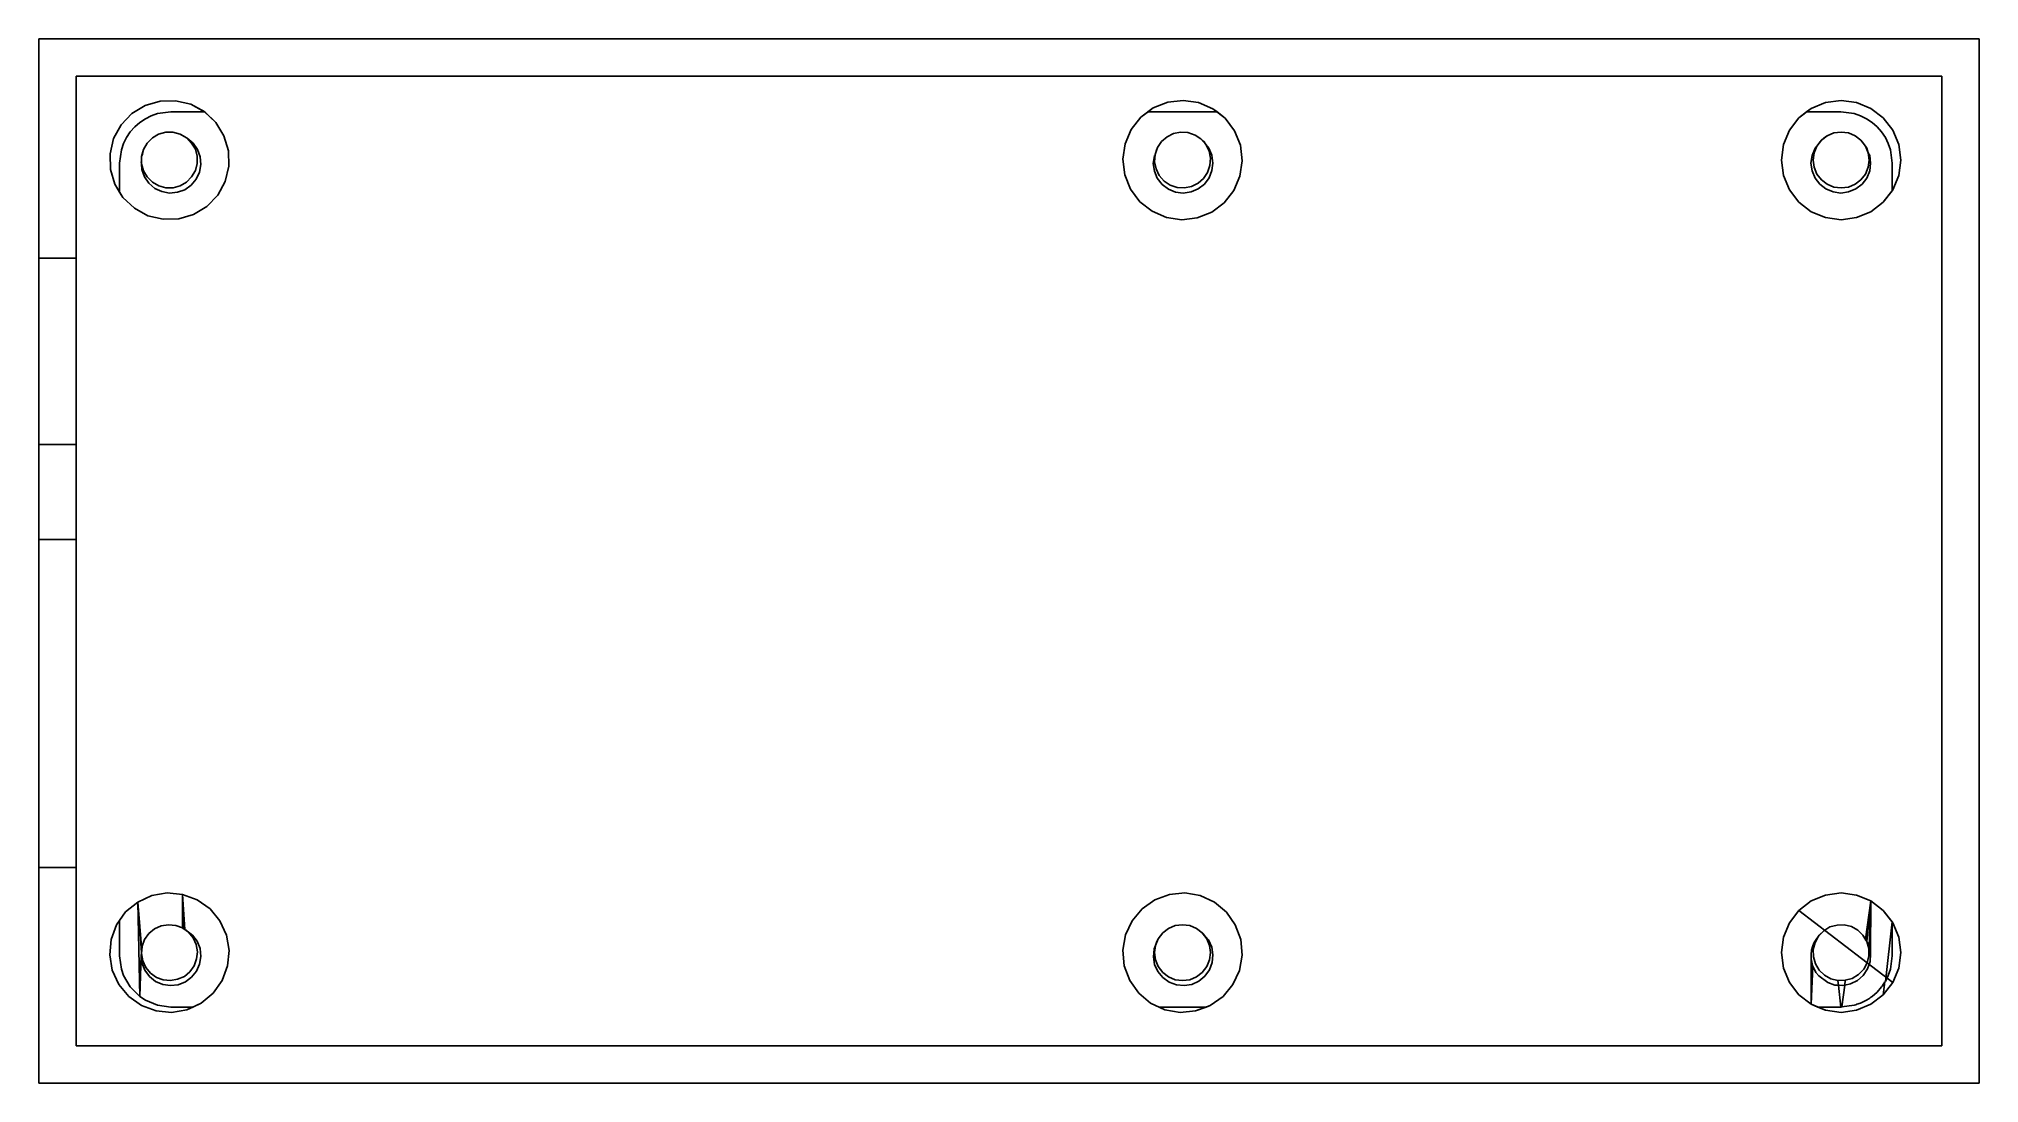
# Model space of a CAD drawing. Header units: metres. Extents: x 3 to 107, y 3 to 59.
import ezdxf

# ---------------------------------------------------------------- set-up
doc = ezdxf.new("R2010")
doc.units = ezdxf.units.M

msp = doc.modelspace()

# ---------------------------------------------------------------- linework, layer by layer
at = {"layer": 'onewiredbox'}
for p, q in [((107, 59, -2), (3, 59, -2)), ((3, 59, -2), (3, 3, -2)), ((107, 59, 42.3), (3, 59, 42.3)), ((3, 59, 42.3), (3, 59, -2)), ((3, 59, 42.3), (3, 3, 42.3)), ((107, 3, -2), (107, 59, -2)), ((107, 59, 42.3), (107, 59, -2)), ((107, 3, 42.3), (107, 59, 42.3)), ((5, 57), (105, 57)), ((5, 57, 42.3), (105, 57, 42.3)), ((5, 57), (5, 57, 42.3)), ((5, 5), (5, 57)), ((5, 5, 42.3), (5, 57, 42.3)), ((105, 57), (105, 57, 42.3)), ((105, 5), (105, 57)), ((105, 5, 42.3), (105, 57, 42.3)), ((7.99, 54.99), (8.7, 55.42)), ((7.99, 54.99, 15), (8.7, 55.42, 15)), ((8.7, 55.42), (9.5, 55.66)), ((8.7, 55.42, 15), (9.5, 55.66, 15)), ((8.7, 55.42), (8.7, 55.42, 15)), ((9.5, 55.66), (10.33, 55.68)), ((9.5, 55.66, 15), (10.33, 55.68, 15)), ((9.5, 55.66), (9.5, 55.66, 15)), ((10.33, 55.68), (11.15, 55.49)), ((10.33, 55.68), (10.33, 55.68, 15)), ((10.33, 55.68, 15), (11.15, 55.49, 15)), ((11.15, 55.49), (11.88, 55.09)), ((11.15, 55.49, 15), (11.89, 55.08, 15)), ((11.15, 55.49), (11.15, 55.49, 15)), ((62.06, 54.79), (62.73, 55.29)), ((62.46, 55.08, 15), (62.73, 55.29, 15)), ((62.73, 55.29), (63.51, 55.6)), ((62.73, 55.29, 15), (63.51, 55.6, 15)), ((62.73, 55.29), (62.73, 55.29, 15)), ((63.51, 55.6), (64.34, 55.7)), ((63.51, 55.6, 15), (64.34, 55.7, 15)), ((63.51, 55.6), (63.51, 55.6, 15)), ((64.34, 55.7), (64.34, 55.7, 15)), ((64.34, 55.7), (65.16, 55.58)), ((64.34, 55.7, 15), (65.16, 55.58, 15)), ((65.16, 55.58), (65.16, 55.58, 15)), ((65.16, 55.58), (65.93, 55.25)), ((65.16, 55.58, 15), (65.93, 55.25, 15)), ((65.93, 55.25), (66.59, 54.74)), ((65.93, 55.25), (65.93, 55.25, 15)), ((65.93, 55.25, 15), (66.15, 55.08, 15)), ((97.34, 54.76), (98, 55.27)), ((97.75, 55.08, 15), (98, 55.27, 15)), ((98, 55.27), (98.77, 55.59)), ((98, 55.27, 15), (98.77, 55.59, 15)), ((98, 55.27), (98, 55.27, 15)), ((98.77, 55.59), (99.6, 55.7)), ((98.77, 55.59, 15), (99.6, 55.7, 15)), ((98.77, 55.59), (98.77, 55.59, 15)), ((99.6, 55.7), (100.43, 55.59)), ((99.6, 55.7), (99.6, 55.7, 15)), ((99.6, 55.7, 15), (100.43, 55.59, 15)), ((100.43, 55.59), (101.2, 55.27)), ((100.43, 55.59), (100.43, 55.59, 15)), ((100.43, 55.59, 15), (101.2, 55.27, 15)), ((101.2, 55.27), (101.86, 54.76)), ((101.2, 55.27, 15), (101.86, 54.76, 15)), ((101.2, 55.27), (101.2, 55.27, 15)), ((7.01, 53.65), (7.41, 54.38)), ((7.01, 53.65, 15), (7.41, 54.38, 15)), ((7.41, 54.38), (7.99, 54.99)), ((7.41, 54.38, 15), (7.99, 54.99, 15)), ((7.41, 54.38), (7.41, 54.38, 15)), ((8.14, 54.28, 15), (7.9, 54.01, 15)), ((7.99, 54.99), (7.99, 54.99, 15)), ((8.41, 54.51, 15), (8.14, 54.28, 15)), ((8.71, 54.71, 15), (8.41, 54.51, 15)), ((9.03, 54.87, 15), (8.71, 54.71, 15)), ((9.37, 54.99, 15), (9.03, 54.87, 15)), ((10.08, 55.08, 15), (9.37, 54.99, 15)), ((11.89, 55.08, 15), (10.08, 55.08, 15)), ((11.88, 55.09), (12.49, 54.51)), ((11.88, 55.09), (11.89, 55.08, 15)), ((11.89, 55.08, 15), (12.49, 54.51)), ((11.89, 55.08, 15), (12.49, 54.51, 15)), ((12.49, 54.51), (12.92, 53.8)), ((12.49, 54.51, 15), (12.92, 53.8, 15)), ((12.49, 54.51), (12.49, 54.51, 15)), ((61.22, 53.36), (61.55, 54.13)), ((61.22, 53.36, 15), (61.55, 54.13, 15)), ((61.55, 54.13), (62.06, 54.79)), ((61.55, 54.13, 15), (62.06, 54.79, 15)), ((61.55, 54.13), (61.55, 54.13, 15)), ((62.06, 54.79, 15), (62.46, 55.08, 15)), ((62.06, 54.79), (62.06, 54.79, 15)), ((66.15, 55.08, 15), (62.46, 55.08, 15)), ((66.15, 55.08, 15), (66.59, 54.74, 15)), ((66.59, 54.74), (66.59, 54.74, 15)), ((66.59, 54.74), (67.09, 54.07)), ((66.59, 54.74, 15), (67.09, 54.07, 15)), ((96.51, 53.33), (96.83, 54.1)), ((96.51, 53.33, 15), (96.83, 54.1, 15)), ((96.83, 54.1), (97.34, 54.76)), ((96.83, 54.1, 15), (97.34, 54.76, 15)), ((96.83, 54.1), (96.83, 54.1, 15)), ((97.34, 54.76, 15), (97.75, 55.08, 15)), ((97.34, 54.76), (97.34, 54.76, 15)), ((99.58, 55.08, 15), (97.75, 55.08, 15)), ((100.3, 54.99, 15), (99.58, 55.08, 15)), ((100.64, 54.87, 15), (100.3, 54.99, 15)), ((100.96, 54.71, 15), (100.64, 54.87, 15)), ((101.26, 54.51, 15), (100.96, 54.71, 15)), ((101.53, 54.28, 15), (101.26, 54.51, 15)), ((101.77, 54.01, 15), (101.53, 54.28, 15)), ((101.86, 54.76), (102.37, 54.1)), ((101.86, 54.76, 15), (102.37, 54.1, 15)), ((101.86, 54.76), (101.86, 54.76, 15)), ((102.37, 54.1), (102.69, 53.33)), ((102.37, 54.1), (102.37, 54.1, 15)), ((102.37, 54.1, 15), (102.69, 53.33, 15)), ((6.82, 52.83), (7.01, 53.65)), ((6.82, 52.83, 15), (7.01, 53.65, 15)), ((7.01, 53.65), (7.01, 53.65, 15)), ((7.43, 53.04, 15), (7.33, 52.33, 15)), ((7.54, 53.38, 15), (7.43, 53.04, 15)), ((7.7, 53.71, 15), (7.54, 53.38, 15)), ((7.9, 54.01, 15), (7.7, 53.71, 15)), ((8.51, 52.69, 11), (8.61, 53.07, 11)), ((8.55, 52.82, 15), (8.61, 53.07, 15)), ((8.61, 53.07, 11), (8.81, 53.41, 11)), ((8.61, 53.07, 15), (8.81, 53.41, 15)), ((8.61, 53.07, 15), (8.61, 53.07, 11)), ((8.81, 53.41, 11), (9.09, 53.69, 11)), ((8.81, 53.41, 15), (9.09, 53.69, 15)), ((8.81, 53.41, 15), (8.81, 53.41, 11)), ((9.09, 53.69, 11), (9.42, 53.89, 11)), ((9.09, 53.69, 15), (9.42, 53.89, 15)), ((9.09, 53.69, 15), (9.09, 53.69, 11)), ((9.42, 53.89, 11), (9.8, 53.99, 11)), ((9.42, 53.89, 15), (9.8, 53.99, 15)), ((9.42, 53.89, 15), (9.42, 53.89, 11)), ((9.8, 53.99, 15), (9.8, 53.99, 11)), ((9.8, 53.99, 11), (10.19, 53.99, 11)), ((9.8, 53.99, 15), (10.19, 53.99, 15)), ((10.19, 53.99, 15), (10.19, 53.99, 11)), ((10.19, 53.99, 11), (10.57, 53.89, 11)), ((10.19, 53.99, 15), (10.57, 53.89, 15)), ((10.57, 53.89, 11), (10.91, 53.69, 11)), ((10.57, 53.89, 15), (10.57, 53.89, 11)), ((10.57, 53.89, 15), (10.87, 53.72, 15)), ((10.87, 53.72, 15), (10.91, 53.69, 15)), ((10.91, 53.69, 11), (11.19, 53.41, 11)), ((10.91, 53.69, 15), (10.91, 53.69, 11)), ((10.95, 53.68, 15), (10.91, 53.69, 11)), ((10.91, 53.69, 15), (10.95, 53.68, 15)), ((10.95, 53.68, 15), (11.19, 53.41, 11)), ((10.95, 53.68, 15), (11.19, 53.41, 15)), ((10.95, 53.68, 15), (11.27, 53.41, 15)), ((11.19, 53.41, 15), (11.19, 53.41, 11)), ((11.19, 53.41, 15), (11.39, 53.08, 15)), ((11.19, 53.41, 11), (11.39, 53.08, 11)), ((11.27, 53.41, 15), (11.51, 53.07, 15)), ((11.39, 53.08, 15), (11.39, 53.08, 11)), ((11.39, 53.08, 11), (11.49, 52.7, 11)), ((11.39, 53.08, 15), (11.49, 52.7, 15)), ((11.51, 53.07, 15), (11.65, 52.67, 15)), ((12.92, 53.8), (13.16, 53)), ((12.92, 53.8, 15), (13.16, 53, 15)), ((12.92, 53.8), (12.92, 53.8, 15)), ((61.1, 52.54), (61.22, 53.36)), ((61.1, 52.54, 15), (61.22, 53.36, 15)), ((61.22, 53.36), (61.22, 53.36, 15)), ((62.83, 52.79, 11), (62.96, 53.17, 11)), ((62.83, 52.79, 15), (62.93, 53.09, 15)), ((62.93, 53.09, 15), (62.94, 53.12, 15)), ((62.94, 53.12, 15), (62.96, 53.17, 15)), ((62.96, 53.17, 15), (63.17, 53.49, 15)), ((62.96, 53.17, 11), (63.17, 53.49, 11)), ((62.96, 53.17, 15), (62.96, 53.17, 11)), ((63.17, 53.49, 15), (63.47, 53.75, 15)), ((63.17, 53.49, 11), (63.47, 53.75, 11)), ((63.17, 53.49, 15), (63.17, 53.49, 11)), ((63.47, 53.75, 15), (63.82, 53.92, 15)), ((63.47, 53.75, 11), (63.82, 53.92, 11)), ((63.47, 53.75, 15), (63.47, 53.75, 11)), ((63.82, 53.92, 15), (64.2, 54, 15)), ((63.82, 53.92, 11), (64.2, 54, 11)), ((63.82, 53.92, 15), (63.82, 53.92, 11)), ((64.2, 54, 15), (64.59, 53.97, 15)), ((64.2, 54, 15), (64.2, 54, 11)), ((64.2, 54, 11), (64.59, 53.97, 11)), ((64.59, 53.97, 15), (64.97, 53.84, 15)), ((64.59, 53.97, 15), (64.59, 53.97, 11)), ((64.59, 53.97, 11), (64.97, 53.84, 11)), ((64.97, 53.84, 15), (65.29, 53.63, 15)), ((64.97, 53.84, 15), (64.97, 53.84, 11)), ((64.97, 53.84, 11), (65.29, 53.63, 11)), ((65.29, 53.63, 15), (65.37, 53.54, 15)), ((65.37, 53.54, 15), (65.29, 53.63, 11)), ((65.46, 53.47, 15), (65.29, 53.63, 11)), ((65.29, 53.63, 15), (65.29, 53.63, 11)), ((65.29, 53.63, 11), (65.55, 53.33, 11)), ((65.37, 53.54, 15), (65.46, 53.47, 15)), ((65.46, 53.47, 15), (65.55, 53.33, 15)), ((65.46, 53.47, 15), (65.55, 53.33, 11)), ((65.55, 53.33, 15), (65.72, 52.98, 15)), ((65.55, 53.33, 15), (65.71, 53.14, 15)), ((65.55, 53.33, 11), (65.72, 52.98, 11)), ((65.55, 53.33, 15), (65.55, 53.33, 11)), ((65.71, 53.14, 15), (65.88, 52.76, 15)), ((67.09, 54.07), (67.4, 53.29)), ((67.09, 54.07), (67.09, 54.07, 15)), ((67.09, 54.07, 15), (67.4, 53.29, 15)), ((67.4, 53.29), (67.5, 52.46)), ((67.4, 53.29), (67.4, 53.29, 15)), ((67.4, 53.29, 15), (67.5, 52.46, 15)), ((96.4, 52.5), (96.51, 53.33)), ((96.4, 52.5, 15), (96.51, 53.33, 15)), ((96.51, 53.33), (96.51, 53.33, 15)), ((98.04, 52.75, 15), (98.2, 53.13, 15)), ((98.15, 52.89, 11), (98.3, 53.25, 11)), ((98.15, 52.89, 15), (98.3, 53.25, 15)), ((98.2, 53.13, 15), (98.3, 53.25, 15)), ((98.54, 53.56, 11), (98.3, 53.25, 15)), ((98.3, 53.25, 11), (98.54, 53.56, 11)), ((98.3, 53.25, 15), (98.45, 53.46, 15)), ((98.3, 53.25, 15), (98.3, 53.25, 11)), ((98.54, 53.56, 11), (98.45, 53.46, 15)), ((98.45, 53.46, 15), (98.48, 53.49, 15)), ((98.48, 53.49, 15), (98.54, 53.56, 15)), ((98.54, 53.56, 11), (98.48, 53.49, 15)), ((98.54, 53.56, 11), (98.85, 53.8, 11)), ((98.54, 53.56, 15), (98.77, 53.74, 15)), ((98.54, 53.56, 15), (98.54, 53.56, 11)), ((98.77, 53.74, 15), (98.85, 53.8, 15)), ((98.85, 53.8, 15), (99.21, 53.95, 15)), ((98.85, 53.8, 11), (99.21, 53.95, 11)), ((98.85, 53.8, 15), (98.85, 53.8, 11)), ((99.21, 53.95, 15), (99.6, 54, 15)), ((99.21, 53.95, 11), (99.6, 54, 11)), ((99.21, 53.95, 15), (99.21, 53.95, 11)), ((99.6, 54, 15), (99.99, 53.95, 15)), ((99.6, 54, 15), (99.6, 54, 11)), ((99.6, 54, 11), (99.99, 53.95, 11)), ((99.99, 53.95, 15), (100.35, 53.8, 15)), ((99.99, 53.95, 15), (99.99, 53.95, 11)), ((99.99, 53.95, 11), (100.35, 53.8, 11)), ((100.35, 53.8, 15), (100.35, 53.8, 11)), ((100.35, 53.8, 15), (100.66, 53.56, 15)), ((100.35, 53.8, 11), (100.66, 53.56, 11)), ((100.66, 53.56, 15), (100.66, 53.56, 11)), ((100.66, 53.56, 15), (100.73, 53.47, 15)), ((100.66, 53.56, 11), (100.9, 53.25, 11)), ((100.73, 53.47, 15), (100.9, 53.25, 15)), ((100.9, 53.25, 15), (100.9, 53.25, 11)), ((100.97, 53.13, 15), (100.9, 53.25, 11)), ((100.92, 53.19, 15), (100.9, 53.25, 11)), ((100.9, 53.25, 15), (100.92, 53.19, 15)), ((100.9, 53.25, 11), (101.05, 52.89, 11)), ((100.92, 53.19, 15), (100.97, 53.13, 15)), ((100.97, 53.13, 15), (101.05, 52.89, 11)), ((100.97, 53.13, 15), (101.05, 52.89, 15)), ((101.97, 53.71, 15), (101.77, 54.01, 15)), ((102.12, 53.38, 15), (101.97, 53.71, 15)), ((102.24, 53.04, 15), (102.12, 53.38, 15)), ((102.33, 52.33, 15), (102.24, 53.04, 15)), ((102.69, 53.33), (102.8, 52.5)), ((102.69, 53.33), (102.69, 53.33, 15)), ((102.69, 53.33, 15), (102.8, 52.5, 15)), ((6.84, 52), (6.82, 52.83)), ((6.82, 52.83), (6.82, 52.83, 15)), ((6.84, 52, 15), (6.82, 52.83, 15)), ((7.33, 52.33, 15), (7.33, 50.78, 15)), ((8.51, 52.3, 15), (8.49, 52.41, 15)), ((8.51, 52.69, 15), (8.55, 52.82, 15)), ((8.51, 52.3, 11), (8.51, 52.69, 11)), ((8.51, 52.69, 15), (8.51, 52.69, 11)), ((8.51, 52.56, 15), (8.51, 52.69, 15)), ((8.51, 52.3, 15), (8.51, 52.56, 15)), ((8.51, 52.3, 15), (8.51, 52.3, 11)), ((8.61, 51.92, 15), (8.51, 52.3, 15)), ((8.61, 51.92, 11), (8.51, 52.3, 11)), ((8.52, 51.99, 15), (8.51, 52.3, 15)), ((11.49, 52.31, 11), (11.39, 51.93, 11)), ((11.49, 52.31, 15), (11.39, 51.93, 15)), ((11.49, 52.7, 11), (11.49, 52.31, 11)), ((11.49, 52.7, 15), (11.49, 52.7, 11)), ((11.49, 52.7, 15), (11.49, 52.31, 15)), ((11.49, 52.31, 15), (11.49, 52.31, 11)), ((11.68, 52.26, 15), (11.61, 51.85, 15)), ((11.65, 52.67, 15), (11.68, 52.26, 15)), ((13.18, 52.17), (12.99, 51.35)), ((13.18, 52.17, 15), (12.99, 51.35, 15)), ((13.16, 53), (13.18, 52.17)), ((13.16, 53, 15), (13.18, 52.17, 15)), ((13.16, 53), (13.16, 53, 15)), ((13.18, 52.17), (13.18, 52.17, 15)), ((61.2, 51.71), (61.1, 52.54)), ((61.2, 51.71, 15), (61.1, 52.54, 15)), ((61.1, 52.54), (61.1, 52.54, 15)), ((62.73, 52.32, 15), (62.79, 52.74, 15)), ((62.79, 51.91, 15), (62.73, 52.32, 15)), ((62.8, 52.4, 15), (62.83, 52.79, 15)), ((62.8, 52.4, 11), (62.83, 52.79, 11)), ((62.88, 52.02, 15), (62.8, 52.4, 15)), ((62.88, 52.02, 11), (62.8, 52.4, 11)), ((62.8, 52.4, 15), (62.8, 52.4, 11)), ((62.83, 52.79, 15), (62.83, 52.79, 11)), ((63.05, 51.67, 15), (62.88, 52.02, 15)), ((63.05, 51.67, 11), (62.88, 52.02, 11)), ((62.88, 52.02, 15), (62.88, 52.02, 11)), ((65.77, 52.21, 15), (65.64, 51.83, 15)), ((65.77, 52.21, 11), (65.64, 51.83, 11)), ((65.72, 52.98, 15), (65.8, 52.6, 15)), ((65.72, 52.98, 15), (65.72, 52.98, 11)), ((65.72, 52.98, 11), (65.8, 52.6, 11)), ((65.8, 52.6, 15), (65.77, 52.21, 15)), ((65.8, 52.6, 11), (65.77, 52.21, 11)), ((65.77, 52.21, 15), (65.77, 52.21, 11)), ((65.8, 52.6, 15), (65.8, 52.6, 11)), ((65.88, 52.76, 15), (65.93, 52.34, 15)), ((65.93, 52.34, 15), (65.88, 51.93, 15)), ((67.5, 52.46), (67.38, 51.64)), ((67.5, 52.46, 15), (67.38, 51.64, 15)), ((67.5, 52.46), (67.5, 52.46, 15)), ((96.51, 51.67), (96.4, 52.5)), ((96.4, 52.5), (96.4, 52.5, 15)), ((96.51, 51.67, 15), (96.4, 52.5, 15)), ((97.98, 52.33, 15), (98.04, 52.75, 15)), ((98.04, 51.92, 15), (97.98, 52.33, 15)), ((98.1, 52.5, 11), (98.15, 52.89, 11)), ((98.1, 52.5, 15), (98.15, 52.89, 15)), ((98.15, 52.11, 11), (98.1, 52.5, 11)), ((98.1, 52.5, 15), (98.1, 52.5, 11)), ((98.15, 52.11, 15), (98.1, 52.5, 15)), ((98.15, 52.89, 15), (98.15, 52.89, 11)), ((98.3, 51.75, 11), (98.15, 52.11, 11)), ((98.15, 52.11, 15), (98.15, 52.11, 11)), ((98.3, 51.75, 15), (98.15, 52.11, 15)), ((101.05, 52.11, 15), (100.9, 51.75, 15)), ((101.05, 52.11, 11), (100.9, 51.75, 11)), ((101.05, 52.89, 11), (101.1, 52.5, 11)), ((101.05, 52.89, 15), (101.05, 52.89, 11)), ((101.05, 52.89, 15), (101.1, 52.5, 15)), ((101.05, 52.89, 15), (101.13, 52.75, 15)), ((101.1, 52.5, 11), (101.05, 52.11, 11)), ((101.1, 52.5, 15), (101.05, 52.11, 15)), ((101.05, 52.11, 15), (101.05, 52.11, 11)), ((101.1, 52.5, 15), (101.1, 52.5, 11)), ((101.13, 52.75, 15), (101.18, 52.33, 15)), ((101.18, 52.33, 15), (101.13, 51.92, 15)), ((102.33, 50.85, 15), (102.33, 52.33, 15)), ((102.8, 52.5), (102.69, 51.67)), ((102.8, 52.5, 15), (102.69, 51.67, 15)), ((102.8, 52.5), (102.8, 52.5, 15)), ((7.08, 51.2), (6.84, 52)), ((7.08, 51.2, 15), (6.84, 52, 15)), ((6.84, 52), (6.84, 52, 15)), ((7.51, 50.49), (7.08, 51.2)), ((7.08, 51.2), (7.08, 51.2, 15)), ((7.33, 50.78, 15), (7.08, 51.2, 15)), ((8.66, 51.6, 15), (8.52, 51.99, 15)), ((8.61, 51.92, 15), (8.61, 51.92, 11)), ((8.81, 51.59, 11), (8.61, 51.92, 11)), ((8.81, 51.59, 15), (8.61, 51.92, 15)), ((8.9, 51.25, 15), (8.66, 51.6, 15)), ((9.09, 51.31, 11), (8.81, 51.59, 11)), ((8.81, 51.59, 15), (8.81, 51.59, 11)), ((9.09, 51.31, 15), (8.81, 51.59, 15)), ((9.22, 50.98, 15), (8.9, 51.25, 15)), ((9.43, 51.11, 15), (9.09, 51.31, 15)), ((9.09, 51.31, 15), (9.09, 51.31, 11)), ((9.43, 51.11, 11), (9.09, 51.31, 11)), ((9.6, 50.81, 15), (9.22, 50.98, 15)), ((9.43, 51.11, 15), (9.43, 51.11, 11)), ((9.81, 51.01, 11), (9.43, 51.11, 11)), ((9.81, 51.01, 15), (9.43, 51.11, 15)), ((9.81, 51.01, 15), (9.81, 51.01, 11)), ((10.2, 51.01, 11), (9.81, 51.01, 11)), ((10.2, 51.01, 15), (9.81, 51.01, 15)), ((10.58, 51.11, 11), (10.2, 51.01, 11)), ((10.58, 51.11, 15), (10.2, 51.01, 15)), ((10.2, 51.01, 15), (10.2, 51.01, 11)), ((10.91, 51.31, 11), (10.58, 51.11, 11)), ((10.91, 51.31, 15), (10.58, 51.11, 15)), ((10.58, 51.11, 15), (10.58, 51.11, 11)), ((11.16, 51.15, 15), (10.82, 50.91, 15)), ((11.19, 51.59, 15), (10.91, 51.31, 15)), ((11.19, 51.59, 11), (10.91, 51.31, 11)), ((10.91, 51.31, 15), (10.91, 51.31, 11)), ((11.43, 51.47, 15), (11.16, 51.15, 15)), ((11.39, 51.93, 11), (11.19, 51.59, 11)), ((11.39, 51.93, 15), (11.19, 51.59, 15)), ((11.19, 51.59, 15), (11.19, 51.59, 11)), ((11.39, 51.93, 15), (11.39, 51.93, 11)), ((11.61, 51.85, 15), (11.43, 51.47, 15)), ((12.99, 51.35), (12.59, 50.62)), ((12.99, 51.35, 15), (12.59, 50.62, 15)), ((12.99, 51.35), (12.99, 51.35, 15)), ((61.51, 50.93), (61.2, 51.71)), ((61.51, 50.93, 15), (61.2, 51.71, 15)), ((61.2, 51.71), (61.2, 51.71, 15)), ((62.95, 51.52, 15), (62.79, 51.91, 15)), ((63.21, 51.19, 15), (62.95, 51.52, 15)), ((63.31, 51.37, 15), (63.05, 51.67, 15)), ((63.05, 51.67, 15), (63.05, 51.67, 11)), ((63.31, 51.37, 11), (63.05, 51.67, 11)), ((63.54, 50.94, 15), (63.21, 51.19, 15)), ((63.63, 51.16, 15), (63.31, 51.37, 15)), ((63.31, 51.37, 15), (63.31, 51.37, 11)), ((63.63, 51.16, 11), (63.31, 51.37, 11)), ((64.01, 51.03, 15), (63.63, 51.16, 15)), ((63.63, 51.16, 15), (63.63, 51.16, 11)), ((64.01, 51.03, 11), (63.63, 51.16, 11)), ((64.4, 51, 15), (64.01, 51.03, 15)), ((64.4, 51, 11), (64.01, 51.03, 11)), ((64.01, 51.03, 15), (64.01, 51.03, 11)), ((64.78, 51.08, 15), (64.4, 51, 15)), ((64.78, 51.08, 11), (64.4, 51, 11)), ((64.4, 51, 15), (64.4, 51, 11)), ((65.13, 51.25, 15), (64.78, 51.08, 15)), ((65.13, 51.25, 11), (64.78, 51.08, 11)), ((64.78, 51.08, 15), (64.78, 51.08, 11)), ((65.43, 51.51, 15), (65.13, 51.25, 15)), ((65.43, 51.51, 11), (65.13, 51.25, 11)), ((65.13, 51.25, 15), (65.13, 51.25, 11)), ((65.47, 51.21, 15), (65.14, 50.95, 15)), ((65.64, 51.83, 15), (65.43, 51.51, 15)), ((65.64, 51.83, 11), (65.43, 51.51, 11)), ((65.43, 51.51, 15), (65.43, 51.51, 11)), ((65.72, 51.54, 15), (65.47, 51.21, 15)), ((65.64, 51.83, 15), (65.64, 51.83, 11)), ((65.88, 51.93, 15), (65.72, 51.54, 15)), ((67.38, 51.64), (67.05, 50.87)), ((67.38, 51.64, 15), (67.05, 50.87, 15)), ((67.38, 51.64), (67.38, 51.64, 15)), ((96.83, 50.9), (96.51, 51.67)), ((96.51, 51.67), (96.51, 51.67, 15)), ((96.83, 50.9, 15), (96.51, 51.67, 15)), ((98.2, 51.53, 15), (98.04, 51.92, 15)), ((98.45, 51.2, 15), (98.2, 51.53, 15)), ((98.54, 51.44, 15), (98.3, 51.75, 15)), ((98.54, 51.44, 11), (98.3, 51.75, 11)), ((98.3, 51.75, 15), (98.3, 51.75, 11)), ((98.78, 50.95, 15), (98.45, 51.2, 15)), ((98.54, 51.44, 15), (98.54, 51.44, 11)), ((98.85, 51.2, 15), (98.54, 51.44, 15)), ((98.85, 51.2, 11), (98.54, 51.44, 11)), ((99.21, 51.05, 15), (98.85, 51.2, 15)), ((98.85, 51.2, 15), (98.85, 51.2, 11)), ((99.21, 51.05, 11), (98.85, 51.2, 11)), ((99.6, 51, 15), (99.21, 51.05, 15)), ((99.21, 51.05, 15), (99.21, 51.05, 11)), ((99.6, 51, 11), (99.21, 51.05, 11)), ((99.99, 51.05, 15), (99.6, 51, 15)), ((99.99, 51.05, 11), (99.6, 51, 11)), ((99.6, 51, 15), (99.6, 51, 11)), ((100.35, 51.2, 11), (99.99, 51.05, 11)), ((100.35, 51.2, 15), (99.99, 51.05, 15)), ((99.99, 51.05, 15), (99.99, 51.05, 11)), ((100.66, 51.44, 15), (100.35, 51.2, 15)), ((100.66, 51.44, 11), (100.35, 51.2, 11)), ((100.35, 51.2, 15), (100.35, 51.2, 11)), ((100.72, 51.2, 15), (100.38, 50.95, 15)), ((100.9, 51.75, 15), (100.66, 51.44, 15)), ((100.9, 51.75, 11), (100.66, 51.44, 11)), ((100.66, 51.44, 15), (100.66, 51.44, 11)), ((100.97, 51.53, 15), (100.72, 51.2, 15)), ((100.9, 51.75, 15), (100.9, 51.75, 11)), ((101.13, 51.92, 15), (100.97, 51.53, 15)), ((102.69, 51.67), (102.37, 50.9)), ((102.69, 51.67, 15), (102.37, 50.9, 15)), ((102.69, 51.67), (102.69, 51.67, 15)), ((7.51, 50.49, 15), (7.33, 50.78, 15)), ((8.12, 49.91), (7.51, 50.49)), ((8.12, 49.91, 15), (7.51, 50.49, 15)), ((7.51, 50.49), (7.51, 50.49, 15)), ((10.01, 50.73, 15), (9.6, 50.81, 15)), ((10.43, 50.77, 15), (10.01, 50.73, 15)), ((10.82, 50.91, 15), (10.43, 50.77, 15)), ((12.01, 50.01), (11.3, 49.58)), ((12.01, 50.01, 15), (11.3, 49.58, 15)), ((12.59, 50.62), (12.01, 50.01)), ((12.59, 50.62, 15), (12.01, 50.01, 15)), ((12.01, 50.01), (12.01, 50.01, 15)), ((12.59, 50.62), (12.59, 50.62, 15)), ((61.51, 50.93), (61.51, 50.93, 15)), ((62.01, 50.26), (61.51, 50.93)), ((62.01, 50.26, 15), (61.51, 50.93, 15)), ((62.67, 49.75), (62.01, 50.26)), ((62.67, 49.75, 15), (62.01, 50.26, 15)), ((62.01, 50.26), (62.01, 50.26, 15)), ((63.93, 50.78, 15), (63.54, 50.94, 15)), ((64.34, 50.73, 15), (63.93, 50.78, 15)), ((64.76, 50.79, 15), (64.34, 50.73, 15)), ((65.14, 50.95, 15), (64.76, 50.79, 15)), ((66.54, 50.21, 15), (65.87, 49.71, 15)), ((66.54, 50.21), (65.87, 49.71)), ((67.05, 50.87), (66.54, 50.21)), ((67.05, 50.87, 15), (66.54, 50.21, 15)), ((66.54, 50.21), (66.54, 50.21, 15)), ((67.05, 50.87), (67.05, 50.87, 15)), ((97.34, 50.24), (96.83, 50.9)), ((97.34, 50.24, 15), (96.83, 50.9, 15)), ((96.83, 50.9), (96.83, 50.9, 15)), ((98, 49.73), (97.34, 50.24)), ((98, 49.73, 15), (97.34, 50.24, 15)), ((97.34, 50.24), (97.34, 50.24, 15)), ((99.17, 50.79, 15), (98.78, 50.95, 15)), ((99.58, 50.73, 15), (99.17, 50.79, 15)), ((100, 50.79, 15), (99.58, 50.73, 15)), ((100.38, 50.95, 15), (100, 50.79, 15)), ((101.86, 50.24), (101.2, 49.73)), ((101.86, 50.24, 15), (101.2, 49.73, 15)), ((102.37, 50.9), (101.86, 50.24)), ((102.33, 50.85, 15), (101.86, 50.24, 15)), ((101.86, 50.24), (101.86, 50.24, 15)), ((102.37, 50.9, 15), (102.33, 50.85, 15)), ((102.37, 50.9), (102.37, 50.9, 15)), ((8.85, 49.51), (8.12, 49.91)), ((8.85, 49.51, 15), (8.12, 49.91, 15)), ((8.12, 49.91), (8.12, 49.91, 15)), ((9.67, 49.32), (8.85, 49.51)), ((9.67, 49.32, 15), (8.85, 49.51, 15)), ((8.85, 49.51), (8.85, 49.51, 15)), ((10.5, 49.34), (9.67, 49.32)), ((10.5, 49.34, 15), (9.67, 49.32, 15)), ((9.67, 49.32), (9.67, 49.32, 15)), ((11.3, 49.58), (10.5, 49.34)), ((11.3, 49.58, 15), (10.5, 49.34, 15)), ((10.5, 49.34), (10.5, 49.34, 15)), ((11.3, 49.58), (11.3, 49.58, 15)), ((62.67, 49.75), (62.67, 49.75, 15)), ((63.44, 49.42), (62.67, 49.75)), ((63.44, 49.42, 15), (62.67, 49.75, 15)), ((64.26, 49.3), (63.44, 49.42)), ((64.26, 49.3, 15), (63.44, 49.42, 15)), ((63.44, 49.42), (63.44, 49.42, 15)), ((65.09, 49.4), (64.26, 49.3)), ((65.09, 49.4, 15), (64.26, 49.3, 15)), ((64.26, 49.3), (64.26, 49.3, 15)), ((65.87, 49.71), (65.09, 49.4)), ((65.87, 49.71, 15), (65.09, 49.4, 15)), ((65.09, 49.4), (65.09, 49.4, 15)), ((65.87, 49.71), (65.87, 49.71, 15)), ((98, 49.73), (98, 49.73, 15)), ((98.77, 49.41), (98, 49.73)), ((98.77, 49.41, 15), (98, 49.73, 15)), ((99.6, 49.3), (98.77, 49.41)), ((98.77, 49.41), (98.77, 49.41, 15)), ((99.6, 49.3, 15), (98.77, 49.41, 15)), ((100.43, 49.41), (99.6, 49.3)), ((100.43, 49.41, 15), (99.6, 49.3, 15)), ((99.6, 49.3), (99.6, 49.3, 15)), ((101.2, 49.73), (100.43, 49.41)), ((101.2, 49.73, 15), (100.43, 49.41, 15)), ((100.43, 49.41), (100.43, 49.41, 15)), ((101.2, 49.73), (101.2, 49.73, 15)), ((3, 47.24, 16.15), (3, 37.24, 16.15)), ((3, 47.24, 16.15), (5, 47.24, 16.15)), ((3, 37.24, 10.95), (3, 47.24, 10.95)), ((3, 47.24, 10.95), (5, 47.24, 10.95)), ((3, 47.24, 10.95), (3, 47.24, 16.15)), ((5, 47.24, 16.15), (5, 37.24, 16.15)), ((5, 37.24, 10.95), (5, 47.24, 10.95)), ((5, 47.24, 10.95), (5, 47.24, 16.15)), ((3, 37.24, 16.15), (5, 37.24, 16.15)), ((3, 37.24, 10.95), (5, 37.24, 10.95)), ((3, 37.24, 16.15), (3, 37.24, 10.95)), ((5, 37.24, 16.15), (5, 37.24, 10.95)), ((3, 32.16, 15.88), (3, 14.56, 15.88)), ((3, 32.16, 15.88), (5, 32.16, 15.88)), ((3, 14.56, 2.68), (3, 32.16, 2.68)), ((3, 32.16, 2.68), (3, 32.16, 15.88)), ((3, 32.16, 2.68), (5, 32.16, 2.68)), ((5, 32.16, 15.88), (5, 14.56, 15.88)), ((5, 32.16, 2.68), (5, 32.16, 15.88)), ((5, 14.56, 2.68), (5, 32.16, 2.68)), ((3, 14.56, 15.88), (3, 14.56, 2.68)), ((3, 14.56, 15.88), (5, 14.56, 15.88)), ((3, 14.56, 2.68), (5, 14.56, 2.68)), ((5, 14.56, 15.88), (5, 14.56, 2.68)), ((7.65, 12.18), (8.3, 12.71)), ((7.65, 12.18, 15), (8.3, 12.71, 15)), ((8.3, 12.71), (9.06, 13.06)), ((8.3, 12.71, 15), (9.06, 13.06, 15)), ((8.3, 12.71), (8.3, 12.71, 15)), ((8.41, 7.65, 15), (8.3, 12.71, 15)), ((8.3, 12.71, 15), (8.52, 10.1, 15)), ((8.3, 12.71, 15), (8.51, 10.01, 15)), ((9.06, 13.06), (9.88, 13.2)), ((9.06, 13.06, 15), (9.88, 13.2, 15)), ((9.06, 13.06), (9.06, 13.06, 15)), ((9.88, 13.2), (10.71, 13.12)), ((9.88, 13.2, 15), (10.71, 13.12, 15)), ((9.88, 13.2), (9.88, 13.2, 15)), ((10.7, 11.33, 15), (10.71, 13.12, 15)), ((10.71, 13.12), (11.49, 12.83)), ((10.71, 13.12, 15), (11.49, 12.83, 15)), ((10.71, 13.12), (10.71, 13.12, 15)), ((10.74, 11.3, 14.99), (10.71, 13.12, 15)), ((10.82, 11.24, 15), (10.71, 13.12, 15)), ((11.49, 12.83), (12.18, 12.35)), ((11.49, 12.83), (11.49, 12.83, 15)), ((11.49, 12.83, 15), (12.18, 12.35, 15)), ((62.13, 12.35), (62.81, 12.83)), ((62.13, 12.35, 15), (62.81, 12.83, 15)), ((62.81, 12.83), (63.6, 13.12)), ((62.81, 12.83, 15), (63.6, 13.12, 15)), ((62.81, 12.83), (62.81, 12.83, 15)), ((63.6, 13.12), (64.43, 13.2)), ((63.6, 13.12, 15), (64.43, 13.2, 15)), ((63.6, 13.12), (63.6, 13.12, 15)), ((64.43, 13.2), (65.25, 13.06)), ((64.43, 13.2, 15), (65.25, 13.06, 15)), ((64.43, 13.2), (64.43, 13.2, 15)), ((65.25, 13.06), (66.01, 12.7)), ((65.25, 13.06), (65.25, 13.06, 15)), ((65.25, 13.06, 15), (66.01, 12.7, 15)), ((66.01, 12.7), (66.65, 12.17)), ((66.01, 12.7, 15), (66.65, 12.17, 15)), ((66.01, 12.7), (66.01, 12.7, 15)), ((97.34, 12.26), (98, 12.77)), ((97.34, 12.26, 15), (98, 12.77, 15)), ((98, 12.77), (98.77, 13.09)), ((98, 12.77, 15), (98.77, 13.09, 15)), ((98, 12.77), (98, 12.77, 15)), ((98.77, 13.09), (99.6, 13.2)), ((98.77, 13.09, 15), (99.6, 13.2, 15)), ((98.77, 13.09), (98.77, 13.09, 15)), ((99.6, 13.2), (100.43, 13.09)), ((99.6, 13.2, 15), (100.43, 13.09, 15)), ((99.6, 13.2), (99.6, 13.2, 15)), ((100.43, 13.09), (101.2, 12.77)), ((100.43, 13.09), (100.43, 13.09, 15)), ((100.43, 13.09, 15), (101.2, 12.77, 15)), ((100.91, 10.72, 15), (101.2, 12.77, 15)), ((100.93, 10.67, 15), (101.2, 12.77, 15)), ((100.98, 10.59, 14.99), (101.2, 12.77, 15)), ((101.1, 10.35, 15), (101.2, 12.77, 15)), ((101.18, 9.94, 15), (101.2, 12.77, 15)), ((101.2, 12.77), (101.86, 12.26)), ((101.2, 12.77), (101.2, 12.77, 15)), ((101.2, 12.77, 15), (101.86, 12.26, 15)), ((6.88, 10.71), (7.17, 11.49)), ((6.88, 10.71, 15), (7.17, 11.49, 15)), ((7.17, 11.49), (7.65, 12.18)), ((7.17, 11.49, 15), (7.33, 11.73, 15)), ((7.17, 11.49), (7.17, 11.49, 15)), ((7.33, 11.73, 15), (7.65, 12.18, 15)), ((7.33, 11.73, 15), (7.33, 9.83, 15)), ((7.65, 12.18), (7.65, 12.18, 15)), ((9.56, 11.43, 11), (9.95, 11.5, 11)), ((9.56, 11.43, 15), (9.95, 11.5, 15)), ((9.95, 11.5, 11), (10.34, 11.46, 11)), ((9.95, 11.5, 15), (9.95, 11.5, 11)), ((9.95, 11.5, 15), (10.34, 11.46, 15)), ((10.34, 11.46, 11), (10.7, 11.33, 11)), ((10.34, 11.46, 15), (10.34, 11.46, 11)), ((10.34, 11.46, 15), (10.7, 11.33, 15)), ((12.18, 12.35), (12.71, 11.7)), ((12.18, 12.35, 15), (12.71, 11.7, 15)), ((12.18, 12.35), (12.18, 12.35, 15)), ((12.71, 11.7), (13.06, 10.94)), ((12.71, 11.7), (12.71, 11.7, 15)), ((12.71, 11.7, 15), (13.06, 10.94, 15)), ((61.24, 10.95), (61.6, 11.71)), ((61.24, 10.95, 15), (61.6, 11.71, 15)), ((61.6, 11.71), (62.13, 12.35)), ((61.6, 11.71, 15), (62.13, 12.35, 15)), ((61.6, 11.71), (61.6, 11.71, 15)), ((62.13, 12.35), (62.13, 12.35, 15)), ((63.55, 11.3, 11), (63.91, 11.45, 11)), ((63.55, 11.3, 15), (63.91, 11.45, 15)), ((63.91, 11.45, 15), (64.3, 11.5, 15)), ((63.91, 11.45, 11), (64.3, 11.5, 11)), ((63.91, 11.45, 15), (63.91, 11.45, 11)), ((64.3, 11.5, 15), (64.3, 11.5, 11)), ((64.3, 11.5, 11), (64.69, 11.45, 11)), ((64.3, 11.5, 15), (64.69, 11.45, 15)), ((64.69, 11.45, 11), (65.05, 11.3, 11)), ((64.69, 11.45, 15), (64.69, 11.45, 11)), ((64.69, 11.45, 15), (65.05, 11.3, 15)), ((66.65, 12.17), (67.13, 11.49)), ((66.65, 12.17, 15), (67.13, 11.49, 15)), ((66.65, 12.17), (66.65, 12.17, 15)), ((67.13, 11.49), (67.42, 10.7)), ((67.13, 11.49, 15), (67.42, 10.7, 15)), ((67.13, 11.49), (67.13, 11.49, 15)), ((96.51, 10.83), (96.83, 11.6)), ((96.51, 10.83, 15), (96.83, 11.6, 15)), ((96.83, 11.6), (97.34, 12.26)), ((96.83, 11.6, 15), (97.34, 12.26, 15)), ((96.83, 11.6), (96.83, 11.6, 15)), ((97.34, 12.26), (97.34, 12.26, 15)), ((102.37, 8.4), (97.34, 12.26)), ((99, 11.38, 11), (99.38, 11.48, 11)), ((99, 11.38, 15), (99.38, 11.48, 15)), ((99.38, 11.48, 11), (99.77, 11.49, 11)), ((99.38, 11.48, 15), (99.77, 11.49, 15)), ((99.38, 11.48, 15), (99.38, 11.48, 11)), ((99.77, 11.49, 15), (100.15, 11.4, 15)), ((99.77, 11.49, 15), (99.77, 11.49, 11)), ((99.77, 11.49, 11), (100.15, 11.4, 11)), ((101.86, 12.26), (102.37, 11.6)), ((101.86, 12.26), (101.86, 12.26, 15)), ((101.86, 12.26, 15), (102.33, 11.65, 15)), ((101.97, 8.46, 15), (102.33, 11.65, 15)), ((102.33, 11.65, 15), (102.37, 11.6, 15)), ((102.33, 9.83, 15), (102.33, 11.65, 15)), ((102.37, 11.6), (102.69, 10.83)), ((102.37, 11.6), (102.37, 11.6, 15)), ((102.37, 11.6, 15), (102.69, 10.83, 15)), ((6.8, 9.88), (6.88, 10.71)), ((6.8, 9.88, 15), (6.88, 10.71, 15)), ((6.88, 10.71), (6.88, 10.71, 15)), ((8.54, 10.34, 15), (8.67, 10.7, 15)), ((8.54, 10.34, 11), (8.67, 10.7, 11)), ((8.67, 10.7, 15), (8.9, 11.02, 15)), ((8.67, 10.7, 11), (8.9, 11.02, 11)), ((8.67, 10.7, 15), (8.67, 10.7, 11)), ((8.9, 11.02, 15), (9.2, 11.27, 15)), ((8.9, 11.02, 11), (9.2, 11.27, 11)), ((8.9, 11.02, 15), (8.9, 11.02, 11)), ((9.2, 11.27, 15), (9.56, 11.43, 15)), ((9.2, 11.27, 11), (9.56, 11.43, 11)), ((9.2, 11.27, 15), (9.2, 11.27, 11)), ((9.56, 11.43, 15), (9.56, 11.43, 11)), ((10.7, 11.33, 11), (10.82, 11.24, 11)), ((10.7, 11.33, 15), (10.7, 11.33, 11)), ((10.74, 11.3, 14.99), (10.7, 11.33, 15)), ((11.02, 11.1, 15), (10.7, 11.33, 11)), ((10.84, 11.23, 14.99), (10.7, 11.33, 11)), ((10.7, 11.33, 11), (10.74, 11.3, 14.99)), ((10.74, 11.3, 14.99), (10.82, 11.24, 15)), ((10.84, 11.23, 14.99), (10.74, 11.3, 14.99)), ((10.82, 11.24, 11), (11.02, 11.1, 11)), ((10.82, 11.24, 15), (10.84, 11.23, 14.99)), ((10.82, 11.24, 15), (10.88, 11.21, 15)), ((10.88, 11.21, 15), (10.84, 11.23, 14.99)), ((10.91, 11.2, 15), (10.88, 11.21, 15)), ((10.99, 11.13, 15), (10.91, 11.2, 15)), ((11.02, 11.1, 15), (10.99, 11.13, 15)), ((11.02, 11.1, 11), (11.27, 10.8, 11)), ((11.02, 11.1, 15), (11.02, 11.1, 11)), ((11.02, 11.1, 15), (11.27, 10.8, 15)), ((11.02, 11.1, 15), (11.24, 10.94, 15)), ((11.24, 10.94, 15), (11.48, 10.61, 15)), ((11.27, 10.8, 11), (11.43, 10.44, 11)), ((11.27, 10.8, 15), (11.43, 10.44, 15)), ((11.27, 10.8, 15), (11.27, 10.8, 11)), ((11.43, 10.44, 11), (11.5, 10.05, 11)), ((11.43, 10.44, 15), (11.43, 10.44, 11)), ((11.43, 10.44, 15), (11.5, 10.05, 15)), ((11.48, 10.61, 15), (11.64, 10.22, 15)), ((13.06, 10.94), (13.2, 10.12)), ((13.06, 10.94, 15), (13.2, 10.12, 15)), ((13.06, 10.94), (13.06, 10.94, 15)), ((61.1, 10.13), (61.24, 10.95)), ((61.1, 10.13, 15), (61.24, 10.95, 15)), ((61.24, 10.95), (61.24, 10.95, 15)), ((62.85, 10.39, 11), (63, 10.75, 11)), ((63, 10.75, 11), (62.85, 10.39, 15)), ((62.85, 10.39, 15), (62.92, 10.59, 15)), ((63, 10.75, 11), (62.92, 10.59, 15)), ((62.92, 10.59, 15), (62.95, 10.62, 15)), ((62.95, 10.62, 15), (63, 10.75, 15)), ((63, 10.75, 11), (62.95, 10.62, 15)), ((63, 10.75, 11), (63.24, 11.06, 11)), ((63, 10.75, 15), (63.24, 11.06, 15)), ((63, 10.75, 15), (63, 10.75, 11)), ((63.24, 11.06, 11), (63.55, 11.3, 11)), ((63.24, 11.06, 15), (63.55, 11.3, 15)), ((63.24, 11.06, 15), (63.24, 11.06, 11)), ((63.55, 11.3, 15), (63.55, 11.3, 11)), ((65.05, 11.3, 11), (65.36, 11.06, 11)), ((65.05, 11.3, 15), (65.05, 11.3, 11)), ((65.05, 11.3, 15), (65.36, 11.06, 15)), ((65.36, 11.06, 11), (65.6, 10.75, 11)), ((65.36, 11.06, 15), (65.38, 11.03, 15)), ((65.36, 11.06, 15), (65.36, 11.06, 11)), ((65.43, 11, 15), (65.36, 11.06, 11)), ((65.38, 11.03, 15), (65.36, 11.06, 11)), ((65.38, 11.03, 15), (65.43, 11, 15)), ((65.43, 11, 15), (65.6, 10.75, 11)), ((65.43, 11, 15), (65.6, 10.75, 15)), ((65.43, 11, 15), (65.69, 10.68, 15)), ((65.6, 10.75, 15), (65.75, 10.39, 15)), ((65.6, 10.75, 15), (65.6, 10.75, 11)), ((65.6, 10.75, 11), (65.75, 10.39, 11)), ((65.69, 10.68, 15), (65.87, 10.3, 15)), ((67.42, 10.7), (67.5, 9.87)), ((67.42, 10.7, 15), (67.5, 9.87, 15)), ((67.42, 10.7), (67.42, 10.7, 15)), ((96.4, 10), (96.51, 10.83)), ((96.4, 10, 15), (96.51, 10.83, 15)), ((96.51, 10.83), (96.51, 10.83, 15)), ((98.09, 10.37, 15), (98.15, 10.54, 15)), ((98.11, 10.17, 11), (98.2, 10.55, 11)), ((98.11, 10.17, 15), (98.2, 10.55, 15)), ((98.15, 10.54, 15), (98.23, 10.66, 15)), ((98.39, 10.89, 11), (98.2, 10.55, 15)), ((98.2, 10.55, 15), (98.38, 10.89, 15)), ((98.2, 10.55, 11), (98.39, 10.89, 11)), ((98.2, 10.55, 15), (98.2, 10.55, 11)), ((98.23, 10.66, 15), (98.38, 10.89, 15)), ((98.38, 10.89, 15), (98.4, 10.9, 15)), ((98.38, 10.89, 15), (98.39, 10.89, 11)), ((98.39, 10.89, 11), (98.67, 11.17, 11)), ((98.39, 10.89, 11), (98.43, 10.93, 15)), ((98.4, 10.9, 15), (98.43, 10.93, 15)), ((98.43, 10.93, 15), (98.67, 11.17, 15)), ((98.67, 11.17, 15), (99, 11.38, 15)), ((98.67, 11.17, 11), (99, 11.38, 11)), ((98.67, 11.17, 15), (98.67, 11.17, 11)), ((99, 11.38, 15), (99, 11.38, 11)), ((100.15, 11.4, 15), (100.15, 11.4, 11)), ((100.15, 11.4, 15), (100.49, 11.21, 15)), ((100.15, 11.4, 11), (100.49, 11.21, 11)), ((100.49, 11.21, 15), (100.77, 10.93, 15)), ((100.49, 11.21, 15), (100.49, 11.21, 11)), ((100.49, 11.21, 11), (100.77, 10.93, 11)), ((100.77, 10.93, 15), (100.77, 10.93, 11)), ((100.87, 10.77, 15), (100.77, 10.93, 11)), ((100.91, 10.72, 15), (100.77, 10.93, 11)), ((100.77, 10.93, 15), (100.87, 10.77, 15)), ((100.93, 10.67, 15), (100.77, 10.93, 11)), ((100.77, 10.93, 11), (100.98, 10.6, 11)), ((100.87, 10.77, 15), (100.91, 10.72, 15)), ((100.91, 10.72, 15), (100.93, 10.67, 15)), ((100.93, 10.67, 15), (100.98, 10.59, 14.99)), ((100.93, 10.67, 15), (100.98, 10.6, 11)), ((100.98, 10.6, 11), (101.08, 10.22, 11)), ((100.98, 10.59, 14.99), (100.98, 10.6, 11)), ((100.98, 10.59, 14.99), (101.08, 10.22, 15)), ((100.98, 10.59, 14.99), (101.1, 10.35, 15)), ((102.69, 10.83), (102.8, 10)), ((102.69, 10.83), (102.69, 10.83, 15)), ((102.69, 10.83, 15), (102.8, 10, 15)), ((6.94, 9.06), (6.8, 9.88)), ((6.94, 9.06, 15), (6.8, 9.88, 15)), ((6.8, 9.88), (6.8, 9.88, 15)), ((7.33, 9.83, 15), (7.43, 9.12, 15)), ((8.48, 9.86, 15), (8.41, 7.65, 15)), ((8.48, 9.86, 15), (8.5, 9.96, 14.99)), ((8.53, 9.45, 15), (8.48, 9.86, 15)), ((8.54, 10.34, 11), (8.5, 9.96, 14.99)), ((8.5, 9.95, 11), (8.54, 10.34, 11)), ((8.5, 9.96, 14.99), (8.51, 10.01, 15)), ((8.5, 9.96, 14.99), (8.5, 9.95, 11)), ((8.57, 9.56, 15), (8.5, 9.96, 14.99)), ((8.57, 9.56, 11), (8.5, 9.95, 11)), ((8.54, 10.34, 11), (8.51, 10.01, 15)), ((8.52, 10.1, 15), (8.51, 10.01, 15)), ((8.54, 10.34, 11), (8.52, 10.1, 15)), ((8.52, 10.1, 15), (8.54, 10.34, 15)), ((8.53, 9.45, 15), (8.57, 9.56, 15)), ((8.68, 9.06, 15), (8.53, 9.45, 15)), ((8.54, 10.34, 15), (8.54, 10.34, 11)), ((8.57, 9.56, 15), (8.57, 9.56, 11)), ((8.73, 9.2, 15), (8.57, 9.56, 15)), ((8.73, 9.2, 11), (8.57, 9.56, 11)), ((11.46, 9.66, 11), (11.33, 9.3, 11)), ((11.46, 9.66, 15), (11.33, 9.3, 15)), ((11.62, 9.39, 15), (11.45, 9.01, 15)), ((11.5, 10.05, 11), (11.46, 9.66, 11)), ((11.5, 10.05, 15), (11.46, 9.66, 15)), ((11.46, 9.66, 15), (11.46, 9.66, 11)), ((11.5, 10.05, 15), (11.5, 10.05, 11)), ((11.68, 9.8, 15), (11.62, 9.39, 15)), ((11.64, 10.22, 15), (11.68, 9.8, 15)), ((13.2, 10.12), (13.12, 9.29)), ((13.2, 10.12, 15), (13.12, 9.29, 15)), ((13.2, 10.12), (13.2, 10.12, 15)), ((61.18, 9.3), (61.1, 10.13)), ((61.1, 10.13), (61.1, 10.13, 15)), ((61.18, 9.3, 15), (61.1, 10.13, 15)), ((62.74, 9.78, 15), (62.78, 10.2, 15)), ((62.8, 9.37, 15), (62.74, 9.78, 15)), ((62.78, 10.2, 15), (62.85, 10.39, 15)), ((62.8, 10, 11), (62.85, 10.39, 11)), ((62.8, 10, 15), (62.85, 10.39, 15)), ((62.85, 9.61, 11), (62.8, 10, 11)), ((62.8, 10, 15), (62.8, 10, 11)), ((62.85, 9.61, 15), (62.8, 10, 15)), ((62.98, 8.99, 15), (62.8, 9.37, 15)), ((62.85, 10.39, 15), (62.85, 10.39, 11)), ((63, 9.25, 11), (62.85, 9.61, 11)), ((62.85, 9.61, 15), (62.85, 9.61, 11)), ((63, 9.25, 15), (62.85, 9.61, 15)), ((65.75, 9.61, 11), (65.6, 9.25, 11)), ((65.75, 9.61, 15), (65.6, 9.25, 15)), ((65.75, 10.39, 15), (65.8, 10, 15)), ((65.75, 10.39, 15), (65.75, 10.39, 11)), ((65.75, 10.39, 11), (65.8, 10, 11)), ((65.8, 10, 11), (65.75, 9.61, 11)), ((65.8, 10, 15), (65.75, 9.61, 15)), ((65.75, 9.61, 15), (65.75, 9.61, 11)), ((65.89, 9.47, 15), (65.75, 9.08, 15)), ((65.8, 10, 15), (65.8, 10, 11)), ((65.87, 10.3, 15), (65.93, 9.88, 15)), ((65.93, 9.88, 15), (65.89, 9.47, 15)), ((67.5, 9.87), (67.36, 9.05)), ((67.5, 9.87, 15), (67.36, 9.05, 15)), ((67.5, 9.87), (67.5, 9.87, 15)), ((96.51, 9.17), (96.4, 10)), ((96.51, 9.17, 15), (96.4, 10, 15)), ((96.4, 10), (96.4, 10, 15)), ((97.99, 9.73, 15), (98, 9.92, 15)), ((98, 9.66, 15), (97.99, 9.73, 15)), ((98, 9.92, 15), (98.01, 10.14, 15)), ((98, 7.23, 15), (98, 9.66, 15)), ((98.07, 9.32, 15), (98, 9.66, 15)), ((98.01, 10.14, 15), (98.09, 10.37, 15)), ((98.12, 9.78, 15), (98.11, 10.17, 15)), ((98.11, 10.17, 15), (98.11, 10.17, 11)), ((98.12, 9.78, 11), (98.11, 10.17, 11)), ((98.12, 9.78, 15), (98.12, 9.78, 11)), ((98.22, 9.4, 15), (98.12, 9.78, 15)), ((98.22, 9.4, 11), (98.12, 9.78, 11)), ((98.22, 9.4, 15), (98.22, 9.4, 11)), ((98.43, 9.07, 11), (98.22, 9.4, 11)), ((98.43, 9.07, 15), (98.22, 9.4, 15)), ((101, 9.45, 15), (100.81, 9.11, 15)), ((101, 9.45, 11), (100.81, 9.11, 11)), ((101.09, 9.83, 15), (101, 9.45, 15)), ((101.09, 9.83, 11), (101, 9.45, 11)), ((101, 9.45, 15), (101, 9.45, 11)), ((101.15, 9.52, 15), (101.02, 9.13, 15)), ((101.08, 10.22, 15), (101.11, 10.3, 15)), ((101.09, 9.83, 15), (101.08, 10.22, 15)), ((101.08, 10.22, 15), (101.08, 10.22, 11)), ((101.08, 10.22, 11), (101.09, 9.83, 11)), ((101.09, 9.83, 15), (101.09, 9.83, 11)), ((101.11, 10.3, 15), (101.1, 10.35, 15)), ((101.11, 10.3, 15), (101.18, 9.94, 15)), ((101.18, 9.94, 15), (101.15, 9.52, 15)), ((102.24, 9.12, 15), (102.33, 9.83, 15)), ((102.8, 10), (102.69, 9.17)), ((102.8, 10, 15), (102.69, 9.17, 15)), ((102.8, 10), (102.8, 10, 15)), ((7.29, 8.3), (6.94, 9.06)), ((6.94, 9.06), (6.94, 9.06, 15)), ((7.29, 8.3, 15), (6.94, 9.06, 15)), ((7.43, 9.12, 15), (7.54, 8.78, 15)), ((7.54, 8.78, 15), (7.9, 8.16, 15)), ((8.93, 8.72, 15), (8.68, 9.06, 15)), ((8.73, 9.2, 15), (8.73, 9.2, 11)), ((8.98, 8.9, 15), (8.73, 9.2, 15)), ((8.98, 8.9, 11), (8.73, 9.2, 11)), ((9.26, 8.46, 15), (8.93, 8.72, 15)), ((8.98, 8.9, 15), (8.98, 8.9, 11)), ((9.3, 8.67, 15), (8.98, 8.9, 15)), ((9.3, 8.67, 11), (8.98, 8.9, 11)), ((9.64, 8.29, 15), (9.26, 8.46, 15)), ((9.66, 8.54, 15), (9.3, 8.67, 15)), ((9.3, 8.67, 15), (9.3, 8.67, 11)), ((9.66, 8.54, 11), (9.3, 8.67, 11)), ((9.66, 8.54, 15), (9.66, 8.54, 11)), ((10.05, 8.5, 15), (9.66, 8.54, 15)), ((10.05, 8.5, 11), (9.66, 8.54, 11)), ((10.44, 8.57, 15), (10.05, 8.5, 15)), ((10.44, 8.57, 11), (10.05, 8.5, 11)), ((10.05, 8.5, 15), (10.05, 8.5, 11)), ((10.8, 8.73, 15), (10.44, 8.57, 15)), ((10.8, 8.73, 11), (10.44, 8.57, 11)), ((10.44, 8.57, 15), (10.44, 8.57, 11)), ((10.86, 8.43, 15), (10.47, 8.28, 15)), ((11.1, 8.98, 15), (10.8, 8.73, 15)), ((11.1, 8.98, 11), (10.8, 8.73, 11)), ((10.8, 8.73, 15), (10.8, 8.73, 11)), ((11.19, 8.68, 15), (10.86, 8.43, 15)), ((11.33, 9.3, 11), (11.1, 8.98, 11)), ((11.33, 9.3, 15), (11.1, 8.98, 15)), ((11.1, 8.98, 15), (11.1, 8.98, 11)), ((11.45, 9.01, 15), (11.19, 8.68, 15)), ((11.33, 9.3, 15), (11.33, 9.3, 11)), ((12.83, 8.51), (12.35, 7.82)), ((12.83, 8.51, 15), (12.35, 7.82, 15)), ((13.12, 9.29), (12.83, 8.51)), ((13.12, 9.29, 15), (12.83, 8.51, 15)), ((12.83, 8.51), (12.83, 8.51, 15)), ((13.12, 9.29), (13.12, 9.29, 15)), ((61.47, 8.51), (61.18, 9.3)), ((61.47, 8.51, 15), (61.18, 9.3, 15)), ((61.18, 9.3), (61.18, 9.3, 15)), ((61.95, 7.83), (61.47, 8.51)), ((61.95, 7.83, 15), (61.47, 8.51, 15)), ((61.47, 8.51), (61.47, 8.51, 15)), ((63.24, 8.66, 15), (62.98, 8.99, 15)), ((63.24, 8.94, 11), (63, 9.25, 11)), ((63, 9.25, 15), (63, 9.25, 11)), ((63.24, 8.94, 15), (63, 9.25, 15)), ((63.55, 8.7, 11), (63.24, 8.94, 11)), ((63.24, 8.94, 15), (63.24, 8.94, 11)), ((63.55, 8.7, 15), (63.24, 8.94, 15)), ((63.58, 8.42, 15), (63.24, 8.66, 15)), ((63.91, 8.55, 11), (63.55, 8.7, 11)), ((63.55, 8.7, 15), (63.55, 8.7, 11)), ((63.91, 8.55, 15), (63.55, 8.7, 15)), ((63.97, 8.27, 15), (63.58, 8.42, 15)), ((64.3, 8.5, 11), (63.91, 8.55, 11)), ((63.91, 8.55, 15), (63.91, 8.55, 11)), ((64.3, 8.5, 15), (63.91, 8.55, 15)), ((64.69, 8.55, 11), (64.3, 8.5, 11)), ((64.69, 8.55, 15), (64.3, 8.5, 15)), ((64.3, 8.5, 15), (64.3, 8.5, 11)), ((65.05, 8.7, 11), (64.69, 8.55, 11)), ((65.05, 8.7, 15), (64.69, 8.55, 15)), ((64.69, 8.55, 15), (64.69, 8.55, 11)), ((65.18, 8.47, 15), (64.8, 8.3, 15)), ((65.36, 8.94, 11), (65.05, 8.7, 11)), ((65.36, 8.94, 15), (65.05, 8.7, 15)), ((65.05, 8.7, 15), (65.05, 8.7, 11)), ((65.5, 8.74, 15), (65.18, 8.47, 15)), ((65.6, 9.25, 11), (65.36, 8.94, 11)), ((65.6, 9.25, 15), (65.36, 8.94, 15)), ((65.36, 8.94, 15), (65.36, 8.94, 11)), ((65.75, 9.08, 15), (65.5, 8.74, 15)), ((65.6, 9.25, 15), (65.6, 9.25, 11)), ((67.36, 9.05), (67, 8.29)), ((67.36, 9.05, 15), (67, 8.29, 15)), ((67.36, 9.05), (67.36, 9.05, 15)), ((96.83, 8.4), (96.51, 9.17)), ((96.83, 8.4, 15), (96.51, 9.17, 15)), ((96.51, 9.17), (96.51, 9.17, 15)), ((97.34, 7.74), (96.83, 8.4)), ((97.34, 7.74, 15), (96.83, 8.4, 15)), ((96.83, 8.4), (96.83, 8.4, 15)), ((98, 7.23, 15), (98.09, 9.27, 15)), ((98.09, 9.27, 15), (98.07, 9.32, 15)), ((98.25, 8.94, 15), (98.09, 9.27, 15)), ((98.41, 8.76, 15), (98.25, 8.94, 15)), ((98.88, 8.4, 15), (98.41, 8.76, 15)), ((98.71, 8.79, 11), (98.43, 9.07, 11)), ((98.71, 8.79, 15), (98.43, 9.07, 15)), ((98.43, 9.07, 15), (98.43, 9.07, 11)), ((98.71, 8.79, 15), (98.71, 8.79, 11)), ((99.05, 8.6, 11), (98.71, 8.79, 11)), ((99.05, 8.6, 15), (98.71, 8.79, 15)), ((99.27, 8.26, 15), (98.88, 8.4, 15)), ((99.05, 8.6, 15), (99.05, 8.6, 11)), ((99.43, 8.51, 15), (99.05, 8.6, 15)), ((99.43, 8.51, 11), (99.05, 8.6, 11)), ((99.82, 8.52, 15), (99.43, 8.51, 15)), ((99.82, 8.52, 11), (99.43, 8.51, 11)), ((99.43, 8.51, 15), (99.43, 8.51, 11)), ((99.46, 8.25, 15), (99.43, 8.51, 15)), ((99.79, 8.25, 15), (99.82, 8.52, 15)), ((100.2, 8.62, 15), (99.82, 8.52, 15)), ((100.2, 8.62, 11), (99.82, 8.52, 11)), ((99.82, 8.52, 15), (99.82, 8.52, 11)), ((100.47, 8.5, 15), (100.1, 8.32, 15)), ((100.53, 8.83, 15), (100.2, 8.62, 15)), ((100.53, 8.83, 11), (100.2, 8.62, 11)), ((100.2, 8.62, 15), (100.2, 8.62, 11)), ((100.79, 8.78, 15), (100.47, 8.5, 15)), ((100.81, 9.11, 11), (100.53, 8.83, 11)), ((100.81, 9.11, 15), (100.53, 8.83, 15)), ((100.53, 8.83, 15), (100.53, 8.83, 11)), ((101.02, 9.13, 15), (100.79, 8.78, 15)), ((100.81, 9.11, 15), (100.81, 9.11, 11)), ((101.86, 8.3, 15), (101.95, 8.43, 15)), ((101.86, 7.74, 15), (101.95, 8.43, 15)), ((102.37, 8.4), (101.86, 7.74)), ((102.37, 8.4, 15), (101.86, 7.74, 15)), ((101.97, 8.46, 15), (102.12, 8.78, 15)), ((102.12, 8.78, 15), (102.24, 9.12, 15)), ((102.69, 9.17), (102.37, 8.4)), ((102.69, 9.17, 15), (102.37, 8.4, 15)), ((102.37, 8.4), (102.37, 8.4, 15)), ((102.69, 9.17), (102.69, 9.17, 15)), ((7.82, 7.65), (7.29, 8.3)), ((7.82, 7.65, 15), (7.29, 8.3, 15)), ((7.29, 8.3), (7.29, 8.3, 15)), ((8.51, 7.17), (7.82, 7.65)), ((7.82, 7.65), (7.82, 7.65, 15)), ((8.51, 7.17, 15), (7.82, 7.65, 15)), ((7.9, 8.16, 15), (8.41, 7.65, 15)), ((8.41, 7.65, 15), (8.71, 7.45, 15)), ((8.71, 7.45, 15), (9.37, 7.18, 15)), ((10.05, 8.23, 15), (9.64, 8.29, 15)), ((10.47, 8.28, 15), (10.05, 8.23, 15)), ((11.7, 7.29), (10.94, 6.94)), ((11.7, 7.29, 15), (11.25, 7.08, 15)), ((12.35, 7.82), (11.7, 7.29)), ((12.35, 7.82, 15), (11.7, 7.29, 15)), ((11.7, 7.29), (11.7, 7.29, 15)), ((12.35, 7.82), (12.35, 7.82, 15)), ((62.59, 7.3), (61.95, 7.83)), ((62.59, 7.3, 15), (61.95, 7.83, 15)), ((61.95, 7.83), (61.95, 7.83, 15)), ((63.35, 6.94), (62.59, 7.3)), ((62.59, 7.3), (62.59, 7.3, 15)), ((63.05, 7.08, 15), (62.59, 7.3, 15)), ((64.39, 8.23, 15), (63.97, 8.27, 15)), ((64.8, 8.3, 15), (64.39, 8.23, 15)), ((66.47, 7.65), (65.79, 7.17)), ((66.47, 7.65, 15), (65.79, 7.17, 15)), ((67, 8.29), (66.47, 7.65)), ((67, 8.29, 15), (66.47, 7.65, 15)), ((66.47, 7.65), (66.47, 7.65, 15)), ((67, 8.29), (67, 8.29, 15)), ((98, 7.23, 15), (97.34, 7.74, 15)), ((98, 7.23), (97.34, 7.74)), ((97.34, 7.74), (97.34, 7.74, 15)), ((99.46, 8.25, 15), (99.27, 8.26, 15)), ((99.58, 7.08, 15), (99.46, 8.25, 15)), ((99.69, 8.24, 15), (99.46, 8.25, 15)), ((99.64, 7.09, 15), (99.79, 8.25, 15)), ((99.79, 8.25, 15), (99.69, 8.24, 15)), ((100.1, 8.32, 15), (99.79, 8.25, 15)), ((100.45, 7.23, 15), (100.64, 7.29, 15)), ((100.64, 7.29, 15), (100.96, 7.45, 15)), ((100.96, 7.45, 15), (101.08, 7.53, 15)), ((101.08, 7.53, 15), (101.13, 7.56, 15)), ((101.13, 7.56, 15), (101.17, 7.59, 15)), ((101.17, 7.59, 15), (101.2, 7.61, 15)), ((101.86, 7.74), (101.2, 7.23)), ((101.86, 7.74, 15), (101.2, 7.23, 15)), ((101.2, 7.61, 15), (101.26, 7.65, 15)), ((101.26, 7.65, 15), (101.53, 7.89, 15)), ((101.53, 7.89, 15), (101.77, 8.16, 15)), ((101.77, 8.16, 15), (101.8, 8.21, 15)), ((101.8, 8.21, 15), (101.86, 8.3, 15)), ((101.86, 7.74), (101.86, 7.74, 15)), ((9.29, 6.88), (8.51, 7.17)), ((8.51, 7.17), (8.51, 7.17, 15)), ((9.29, 6.88, 15), (8.51, 7.17, 15)), ((10.12, 6.8), (9.29, 6.88)), ((9.29, 6.88), (9.29, 6.88, 15)), ((10.12, 6.8, 15), (9.29, 6.88, 15)), ((9.37, 7.18, 15), (10.08, 7.08, 15)), ((10.08, 7.08, 15), (11.25, 7.08, 15)), ((10.94, 6.94), (10.12, 6.8)), ((10.94, 6.94, 15), (10.12, 6.8, 15)), ((10.12, 6.8), (10.12, 6.8, 15)), ((11.25, 7.08, 15), (10.94, 6.94, 15)), ((10.94, 6.94), (10.94, 6.94, 15)), ((63.05, 7.08, 15), (65.56, 7.08, 15)), ((63.35, 6.94, 15), (63.05, 7.08, 15)), ((64.17, 6.8), (63.35, 6.94)), ((63.35, 6.94), (63.35, 6.94, 15)), ((64.17, 6.8, 15), (63.35, 6.94, 15)), ((65, 6.88), (64.17, 6.8)), ((65, 6.88, 15), (64.17, 6.8, 15)), ((64.17, 6.8), (64.17, 6.8, 15)), ((65.79, 7.17), (65, 6.88)), ((65.56, 7.08, 15), (65, 6.88, 15)), ((65, 6.88), (65, 6.88, 15)), ((65.79, 7.17, 15), (65.56, 7.08, 15)), ((65.79, 7.17), (65.79, 7.17, 15)), ((98, 7.23), (98, 7.23, 15)), ((98.77, 6.91), (98, 7.23)), ((98.35, 7.08, 15), (98, 7.23, 15)), ((98.77, 6.91, 15), (98.35, 7.08, 15)), ((98.35, 7.08, 15), (98.77, 7.08, 15)), ((98.77, 7.08, 15), (98.8, 7.08, 15)), ((99.6, 6.8), (98.77, 6.91)), ((98.77, 6.91), (98.77, 6.91, 15)), ((99.6, 6.8, 15), (98.77, 6.91, 15)), ((98.8, 7.08, 15), (99.51, 7.08, 15)), ((99.51, 7.08, 15), (99.58, 7.08, 15)), ((99.58, 7.08, 15), (99.64, 7.09, 15)), ((100.43, 6.91), (99.6, 6.8)), ((100.43, 6.91, 15), (99.6, 6.8, 15)), ((99.6, 6.8), (99.6, 6.8, 15)), ((99.64, 7.09, 15), (100.3, 7.18, 15)), ((100.3, 7.18, 15), (100.32, 7.19, 15)), ((100.32, 7.19, 15), (100.39, 7.21, 15)), ((100.39, 7.21, 15), (100.45, 7.23, 15)), ((101.2, 7.23), (100.43, 6.91)), ((101.2, 7.23, 15), (100.43, 6.91, 15)), ((100.43, 6.91), (100.43, 6.91, 15)), ((101.2, 7.23), (101.2, 7.23, 15)), ((5, 5, 42.3), (105, 5, 42.3)), ((5, 5), (105, 5)), ((5, 5), (5, 5, 42.3)), ((105, 5), (105, 5, 42.3)), ((3, 3, -2), (107, 3, -2)), ((3, 3, 42.3), (3, 3, -2)), ((3, 3, 42.3), (107, 3, 42.3)), ((107, 3, 42.3), (107, 3, -2))]:
    msp.add_line(p, q, dxfattribs=at)

doc.saveas('drawing.dxf')
